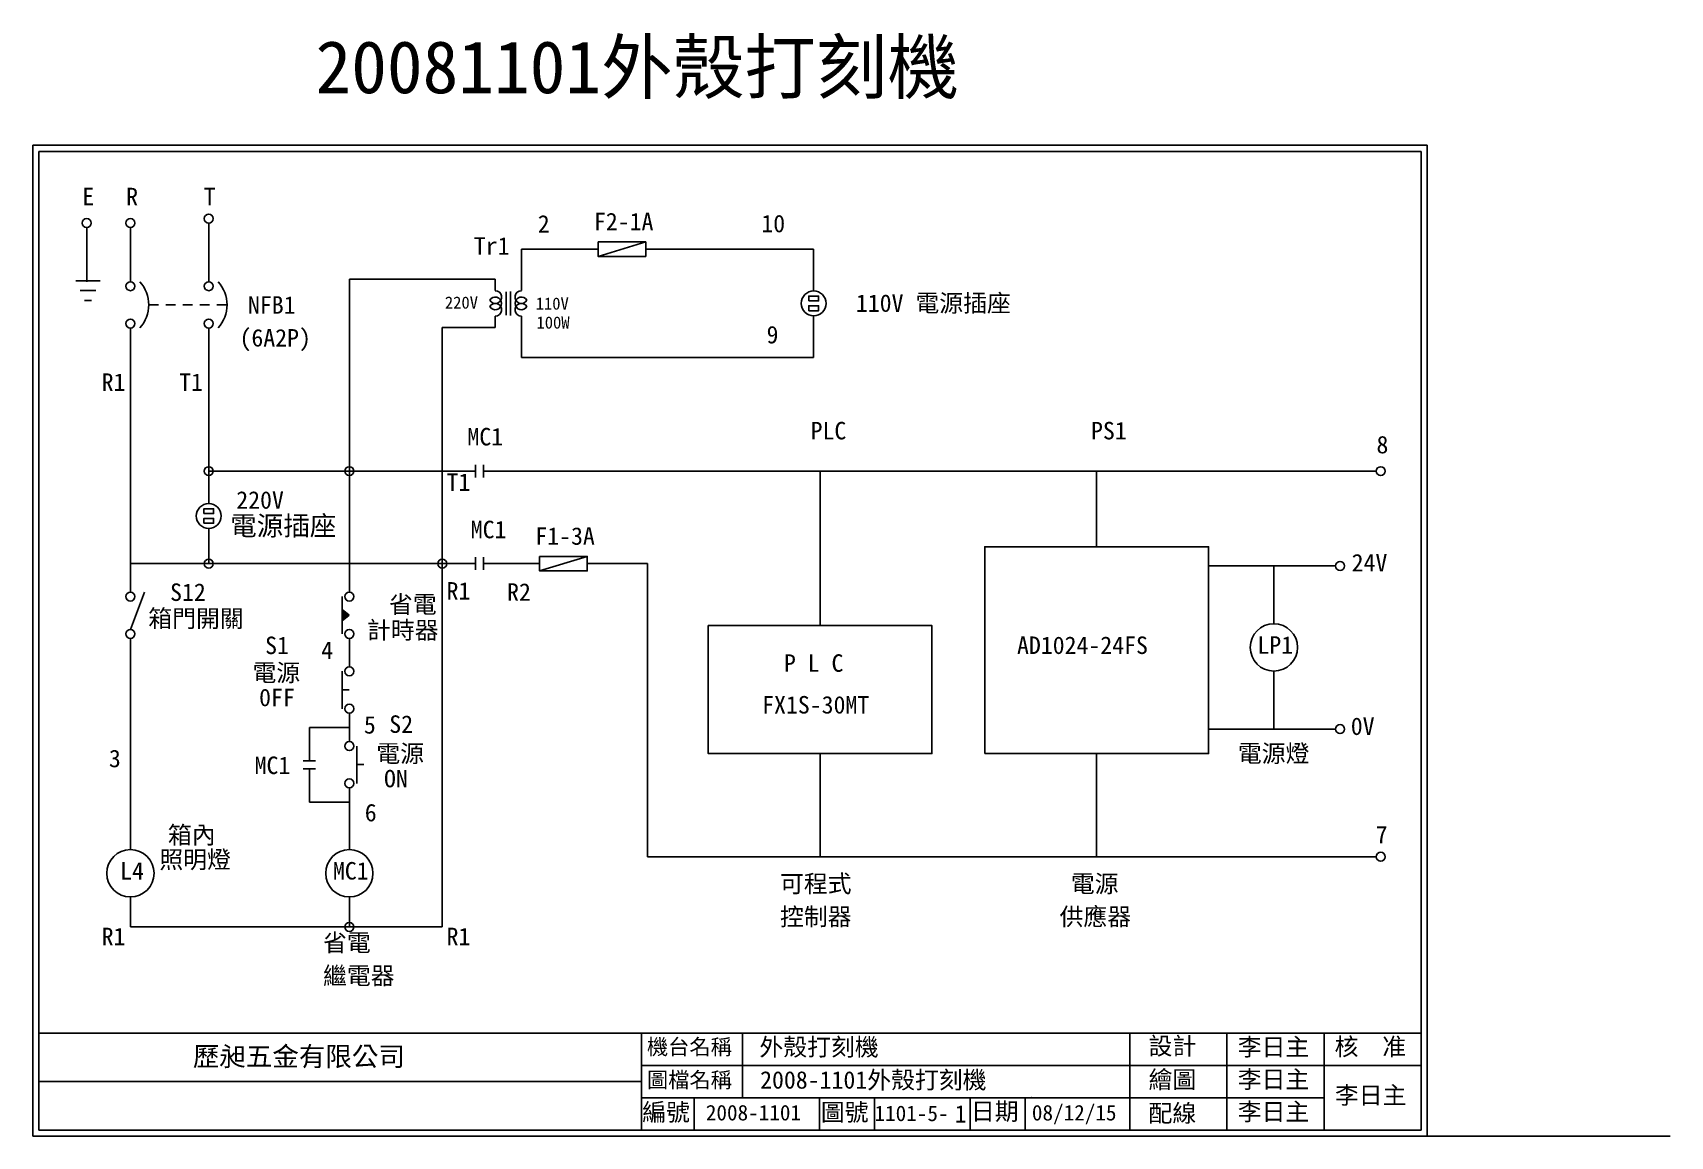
# Model space of a CAD drawing. Extents: x 144 to 1779, y -108 to 119.
# Drawn here: x 144.2 to 481.2, y -108.1 to 119.1 of the extents above; entities that cross this region are included whole.
import ezdxf

# ---------------------------------------------------------------- set-up
doc = ezdxf.new("R2010")
doc.units = 0
doc.linetypes.add('HIDDEN9', pattern=[3.5, 2, -1.5])
doc.layers.get('0').update_dxf_attribs({"linetype": 'CONTINUOUS'})
doc.layers.add('圖框層', color=7, linetype='CONTINUOUS')
doc.layers.add('標尺寸層', color=3, linetype='CONTINUOUS')
doc.styles.add('STSL', font='KAIU.TTF')
doc.styles.add('標楷體', font='KAIU.TTF')

msp = doc.modelspace()

# ---------------------------------------------------------------- texts
at = {"layer": '圖框層', "color": 4, "style": 'STSL'}
for s, height, p in [('20081101外殼打刻機', 10.8, (202.35, 106.63)), ('F2-1A', 3.6, (259.65, 78.42)), ('Tr1', 3.6, (234.93, 73.4)), ('NFB1', 3.6, (188.45, 61.25)), ('220V', 2.5, (228.98, 62.29)), ('110V', 2.5, (247.67, 62.09)), ('110V 電源插座', 3.6, (313.56, 61.63)), ('100W', 2.5, (247.83, 58.18)), ('(6A2P)', 3.6, (186.71, 54.49)), ('MC1', 3.6, (233.61, 34.14)), ('PLC', 3.6, (304.24, 35.38)), ('PS1', 3.6, (361.95, 35.38)), ('220V ', 3.6, (186.04, 21.11)), ('MC1', 3.6, (234.3, 15.03)), ('F1-3A', 3.6, (247.59, 13.69)), ('S12', 3.6, (172.42, 2.13)), ('省電', 3.6, (217.46, -0.38)), ('箱門開關', 3.6, (167.94, -3.28)), ('計時器', 3.6, (212.94, -5.67)), ('S1', 3.6, (191.98, -8.82)), ('AD1024-24FS', 3.6, (346.72, -8.79)), ('LP1', 3.6, (396.2, -8.74)), ('P L C', 3.6, (298.75, -12.46)), ('電源', 3.6, (189.37, -14.43)), ('0FF', 3.6, (190.74, -19.54)), ('FX1S-30MT', 3.6, (294.27, -21.05)), ('S2', 3.6, (217.53, -25.03)), ('MC1', 3.6, (189.82, -33.5)), ('電源', 3.6, (214.87, -31.08)), ('電源燈', 3.6, (392.17, -31.06)), ('ON', 3.6, (216.45, -36.24)), ('箱內', 3.6, (171.97, -47.85)), ('照明燈', 3.6, (170.21, -52.9)), ('L4', 3.6, (162.14, -55.22)), ('MC1', 3.6, (205.93, -55.22)), ('可程式', 3.6, (297.93, -57.87)), ('電源', 3.6, (357.79, -57.87)), ('控制器', 3.6, (297.93, -64.65)), ('供應器', 3.6, (355.48, -64.65)), ('省電', 3.6, (203.9, -70.02)), ('繼電器', 3.6, (203.9, -76.8))]:
    msp.add_text(s, height=height, dxfattribs=at).set_placement(p)
at = {"layer": '圖框層', "style": 'STSL'}
for s, p in [('E', (154.38, 83.57)), ('R', (163.38, 83.57)), ('T', (179.34, 83.57)), ('2', (248.09, 77.94)), ('10', (294.1, 78.01)), ('9', (295.18, 55.14)), ('R1', (158.33, 45.37)), ('T1', (174.29, 45.37)), ('8', (420.7, 32.5)), ('T1', (229.32, 24.77)), ('24V', (415.59, 8.2)), ('R1', (229.32, 2.4)), ('R2', (241.77, 2.16)), ('4', (203.52, -9.8)), ('5', (212.31, -25.18)), ('0V', (415.41, -25.46)), ('3', (159.83, -32.1)), ('6', (212.49, -43.24)), ('7', (420.54, -47.78)), ('R1', (158.33, -68.73)), ('R1', (229.32, -68.73)), ('1', (333.9, -105.25))]:
    msp.add_text(s, height=3.6, dxfattribs=at).set_placement(p)
at = {"layer": '標尺寸層', "color": 4, "insert": (184.79, 19.61), "char_height": 4, "width": 51.2497, "attachment_point": 1, "style": '標楷體'}
msp.add_mtext('電源插座', dxfattribs=at)

# ---------------------------------------------------------------- blocks, each defined once
blk = doc.blocks.new('變壓器')
for p, q in [((0, -2.37), (0, 0)), ((5.38, -2.37), (5.38, 0)), ((2.22, -7.44), (2.22, -2.6)), ((3.16, -7.5), (3.16, -2.55)), ((0, -7.63), (0, -9.97)), ((5.38, -7.63), (5.38, -9.97))]:
    blk.add_line(p, q)
for centre, start, end in [((0, -3.69), 210, 90), ((5.38, -3.69), 90, 330), ((0, -5), 210, 150), ((0, -6.31), 270, 150), ((5.38, -5), 30, 330), ((5.38, -6.31), 30, 270)]:
    blk.add_arc(centre, 1.31, start, end)
blk = doc.blocks.new('20081101外殼打刻機圖塊')
at = {"layer": '圖框層'}
for p, q in [((287, 203.97), (0, 203.97)), ((0, 0), (0, 203.97)), ((285.75, 202.72), (1.25, 202.72)), ((1.25, 1.25), (1.25, 202.72)), ((285.75, 1.25), (285.75, 202.72)), ((287, 0), (287, 203.97)), ((1.25, 21.25), (111.73, 21.25)), ((111.73, 21.25), (285.75, 21.25)), ((125.28, 1.25), (125.28, 21.25)), ((146.05, 7.92), (146.05, 21.25)), ((225.75, 1.25), (225.75, 21.25)), ((245.75, 1.25), (245.75, 21.25)), ((265.75, 1.25), (265.75, 21.25)), ((125.28, 14.58), (285.75, 14.58)), ((125.28, 11.25), (1.25, 11.25)), ((125.28, 7.92), (265.75, 7.92)), ((136.15, 1.25), (136.15, 8)), ((161.92, 1.25), (161.92, 7.92)), ((173.23, 1.25), (173.23, 7.92)), ((192.94, 1.25), (192.94, 7.92)), ((204.21, 1.25), (204.21, 7.92)), ((0, 0), (287, 0)), ((1.25, 1.25), (285.75, 1.25))]:
    blk.add_line(p, q, dxfattribs=at)
blk.add_point((205.54, 7.92), dxfattribs=at)
at = {"layer": '圖框層', "style": 'STSL'}
for s, height, p in [('機台名稱', 3.2, (126.4, 16.81)), ('外殼打刻機', 3.6, (149.54, 16.57)), ('設計', 3.6, (229.63, 16.79)), ('李日主', 3.6, (247.98, 16.58)), ('核  准', 3.6, (267.92, 16.65)), ('歷昶五金有限公司', 4, (32.94, 14.44)), ('圖檔名稱', 3.2, (126.4, 10.01)), ('2008-1101外殼打刻機', 3.6, (149.69, 9.8)), ('繪圖', 3.6, (229.63, 9.88)), ('李日主', 3.6, (247.98, 9.91)), ('李日主', 3.6, (267.98, 6.65)), ('編號', 3.6, (125.43, 3.16)), ('圖號', 3.6, (162.19, 3.16)), ('日期', 3.6, (193.07, 3.33)), ('配線', 3.6, (229.63, 2.96)), ('李日主', 3.6, (247.98, 3.25)), ('2008-1101', 3.2, (138.52, 3.26)), ('1101-5-', 3.2, (173.23, 3.12)), ('08/12/15', 3.2, (205.62, 3.25))]:
    blk.add_text(s, height=height, dxfattribs=at).set_placement(p)

# ---------------------------------------------------------------- hatches: boundary and pattern name
at = {"layer": '標尺寸層'}
h = msp.add_hatch(color=7, dxfattribs=at)
edge = h.paths.add_edge_path(flags=17)
edge.add_line((209.26, -0.82), (207.84, -2))
edge = h.paths.add_edge_path(flags=17)
edge.add_line((209.26, -0.82), (207.84, 0.37))
edge = h.paths.add_edge_path(flags=16)
edge.add_line((207.84, 3.03), (207.84, -4.66))
h.paths.add_polyline_path([(207.84, 3.03), (207.84, -4.66)], flags=17)
edge = h.paths.add_edge_path()
edge.add_line((209.26, -0.82), (207.84, -2))
edge.add_line((209.26, -0.82), (207.84, 0.37))
edge.add_line((207.84, 3.03), (207.84, -4.66))
msp.add_hatch(color=7, dxfattribs=at).paths.add_polyline_path([(207.84, 0.37), (207.84, -2), (209.26, -0.82)])

# ---------------------------------------------------------------- linework, layer by layer
at = {"color": 7}
for p, q in [((399.58, -2.58), (399.58, 9.33)), ((399.58, -12.31), (399.58, -24.25))]:
    msp.add_line(p, q, dxfattribs=at)
at = {"layer": '標尺寸層', "color": 7}
for p, q in [((155.26, 78.99), (155.26, 67.83)), ((164.26, 78.99), (164.26, 67.83)), ((180.38, 79.9), (180.38, 67.83)), ((244.72, 68.37), (244.72, 74.54)), ((244.72, 74.54), (260.51, 74.54)), ((270.33, 76.02), (260.51, 73.05)), ((270.33, 74.54), (304.87, 74.54)), ((304.87, 65.94), (304.87, 74.54)), ((153, 68), (158, 68)), ((209.31, 11.16), (209.31, 68.37)), ((209.31, 68.37), (239.34, 68.37)), ((153.89, 66), (157.11, 66)), ((154.78, 64), (156.22, 64)), ((304.87, 60.81), (304.87, 52.21)), ((164.26, 58.3), (164.26, 51.52)), ((180.38, 58.3), (180.38, 28.84)), ((228.43, 28.84), (228.43, 58.41)), ((228.43, 58.41), (239.34, 58.41)), ((244.72, 58.41), (244.72, 52.21)), ((164.26, 51.52), (164.26, 9.81)), ((244.72, 52.21), (304.87, 52.21)), ((180.38, 28.84), (228.43, 28.84)), ((180.38, 22.18), (180.38, 28.84)), ((228.43, -64.97), (228.43, 28.84)), ((228.43, 28.84), (235.29, 28.84)), ((235.29, 27.54), (235.29, 30.14)), ((236.95, 27.54), (236.95, 30.14)), ((236.95, 28.84), (243.82, 28.84)), ((241.76, 28.84), (270.33, 28.84)), ((270.33, 28.84), (420.66, 28.84)), ((306.2, -2.93), (306.2, 28.84)), ((363.11, 13.29), (363.11, 28.84)), ((180.38, 17.05), (180.38, 9.81)), ((209.31, 11.16), (209.31, 3.95)), ((235.29, 8.51), (235.29, 11.11)), ((236.95, 8.51), (236.95, 11.11)), ((258.27, 11.3), (248.45, 8.32)), ((164.26, 9.81), (235.29, 9.81)), ((164.26, 3.95), (164.26, 9.81)), ((236.95, 9.81), (243.82, 9.81)), ((241.76, 9.81), (248.45, 9.81)), ((258.27, 9.81), (270.69, 9.81)), ((270.69, 9.81), (270.69, -50.53)), ((386.13, 9.33), (412.29, 9.33)), ((167.15, 3.95), (164.26, -3.74)), ((207.84, 3.03), (207.84, -4.66)), ((209.26, -0.82), (207.84, 0.37)), ((207.84, 0.37), (207.84, -2)), ((209.26, -0.82), (207.84, -2)), ((164.26, -5.58), (164.26, -49.06)), ((209.31, -5.58), (209.31, -11.44)), ((207.84, -12.36), (207.84, -20.05)), ((207.84, -16.16), (209.26, -16.16)), ((209.31, -20.97), (209.31, -26.83)), ((209.31, -23.9), (201.08, -23.9)), ((201.08, -23.9), (201.08, -30.76)), ((386.13, -24.25), (412.29, -24.25)), ((210.85, -27.75), (210.85, -35.43)), ((306.2, -29.29), (306.2, -50.53)), ((363.11, -29.29), (363.11, -50.53)), ((199.78, -30.76), (202.38, -30.76)), ((199.78, -32.42), (202.38, -32.42)), ((201.08, -32.42), (201.08, -39.29)), ((210.85, -31.55), (212.28, -31.55)), ((209.31, -36.35), (209.31, -49.06)), ((209.31, -39.29), (201.08, -39.29)), ((270.69, -50.53), (420.66, -50.53)), ((164.26, -58.79), (164.26, -64.97)), ((209.31, -58.79), (209.31, -64.97)), ((209.31, -64.97), (164.26, -64.97)), ((209.31, -64.97), (228.43, -64.97)), ((431.16, -108.06), (481.16, -108.06))]:
    msp.add_line(p, q, dxfattribs=at)
at = {"layer": '標尺寸層', "color": 7, "linetype": 'HIDDEN9'}
msp.add_line((168.03, 63.07), (184.14, 63.07), dxfattribs=at)
at = {"layer": '標尺寸層', "color": 7}
for points in [[(260.51, 76.02), (270.33, 76.02), (270.33, 73.05), (260.51, 73.05)], [(303.87, 63.87), (305.87, 63.87), (305.87, 64.87), (303.87, 64.87)], [(303.87, 61.87), (305.87, 61.87), (305.87, 62.87), (303.87, 62.87)], [(179.38, 20.11), (181.38, 20.11), (181.38, 21.11), (179.38, 21.11)], [(179.38, 18.11), (181.38, 18.11), (181.38, 19.11), (179.38, 19.11)], [(248.45, 11.3), (258.27, 11.3), (258.27, 8.32), (248.45, 8.32)], [(340.08, -29.29), (386.13, -29.29), (386.13, 13.29), (340.08, 13.29)], [(283.18, -2.93), (329.22, -2.93), (329.22, -29.29), (283.18, -29.29)]]:
    msp.add_lwpolyline(points, close=True, dxfattribs=at)
for centre, radius in [((180.38, 80.82), 0.92), ((155.26, 79.91), 0.92), ((164.26, 79.91), 0.92), ((164.26, 66.91), 0.92), ((180.38, 66.91), 0.92), ((304.87, 63.37), 2.56), ((164.26, 59.22), 0.92), ((180.38, 59.22), 0.92), ((180.38, 28.84), 0.92), ((209.31, 28.84), 0.92), ((421.58, 28.84), 0.92), ((180.38, 19.61), 2.56), ((180.38, 9.81), 0.92), ((228.43, 9.81), 0.92), ((413.21, 9.33), 0.92), ((164.26, 3.03), 0.92), ((209.31, 3.03), 0.92), ((399.58, -7.44), 4.87), ((164.26, -4.66), 0.92), ((209.31, -4.66), 0.92), ((209.31, -12.36), 0.92), ((209.31, -20.05), 0.92), ((413.21, -24.25), 0.92), ((209.31, -27.75), 0.92), ((209.31, -35.43), 0.92), ((164.26, -53.93), 4.87), ((209.31, -53.93), 4.87), ((421.58, -50.53), 0.92), ((209.31, -64.97), 0.92)]:
    msp.add_circle(centre, radius, dxfattribs=at)
for centre in [(160.96, 63.07), (177.07, 63.07)]:
    msp.add_arc(centre, 7.07, 317.6536, 42.3464, dxfattribs=at)

# ---------------------------------------------------------------- block references
for name, p in [('20081101外殼打刻機圖塊', (144.16, -108.06)), ('變壓器', (239.34, 68.37))]:
    msp.add_blockref(name, p, dxfattribs=at)

msp.set_redraw_order([(e.dxf.handle, doc.entitydb.next_handle()) for e in msp.query("TEXT MTEXT ATTDEF DIMENSION ARC_DIMENSION")])  # texts and dimensions are drawn at this point

doc.saveas('drawing.dxf')
